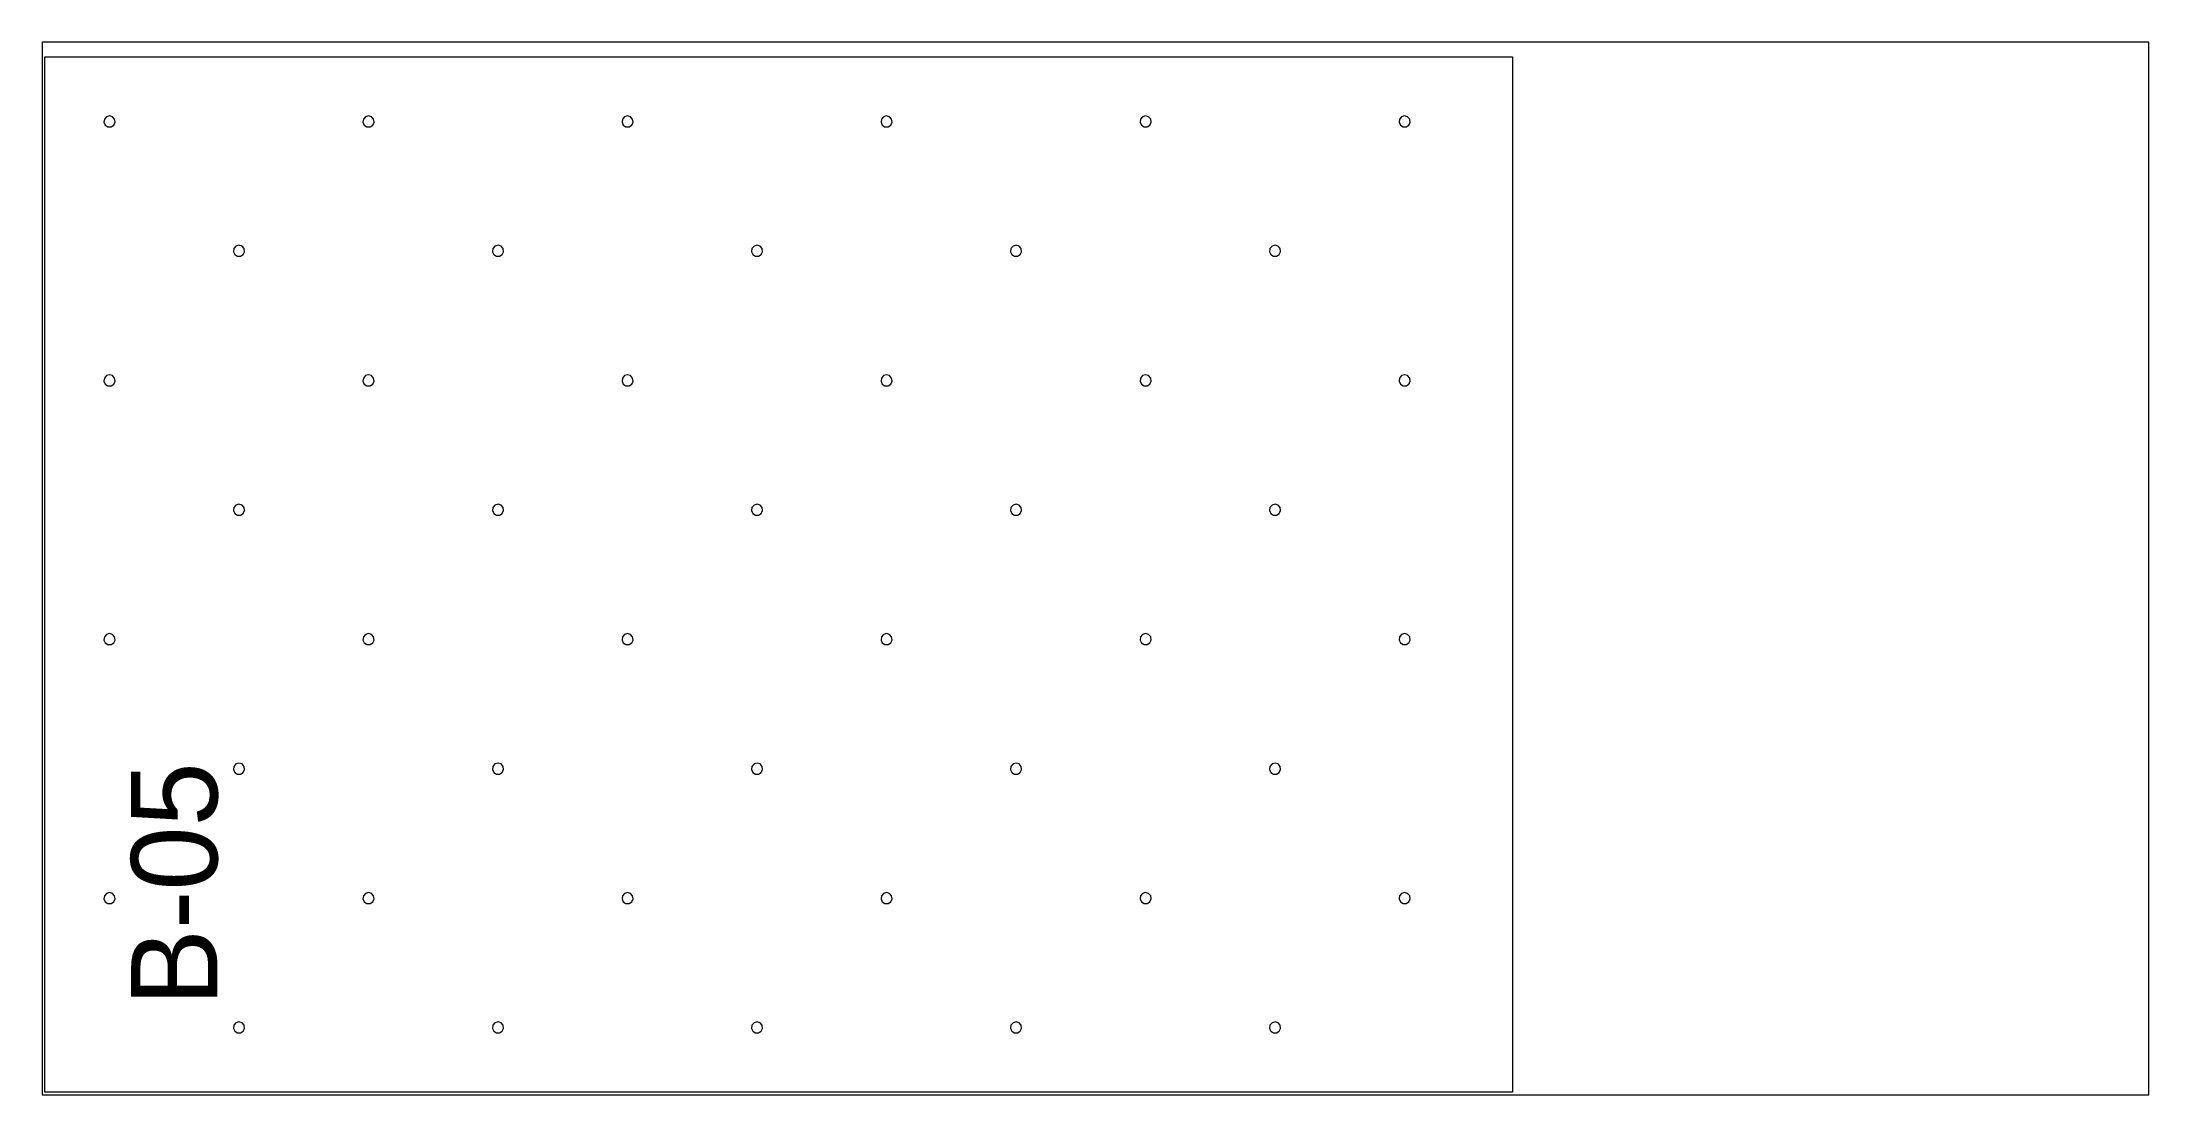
# Model space of a CAD drawing. Extents: x 0 to 287620, y 0 to 1220.
# Drawn here: x 144060 to 146500, y 0 to 1220 of the extents above; entities that cross this region are included whole.
import ezdxf

# ---------------------------------------------------------------- set-up
doc = ezdxf.new("R2010")
doc.units = 0
doc.header["$MEASUREMENT"] = 0
for name, color, linetype, lineweight in [('CUSTOM', 7, 'CONTINUOUS', 0), ('drilling', 7, 'CONTINUOUS', 0), ('FINAL', 7, 'CONTINUOUS', 0)]:
    doc.layers.add(name, color=color, linetype=linetype, lineweight=lineweight)

msp = doc.modelspace()

# ---------------------------------------------------------------- texts
at = {"layer": 'Final', "lineweight": 0}
msp.add_text('B-05', height=100, rotation=90, dxfattribs=at).set_placement((144263, 103))

# ---------------------------------------------------------------- linework, layer by layer
at = {"layer": 'CUSTOM', "lineweight": 0}
msp.add_lwpolyline([(144060, 0), (146500, 0), (146500, 1220), (144060, 1220)], close=True, dxfattribs=at)
at = {"layer": 'drilling', "lineweight": 0}
for points in [[(144138, 1134.5), (144134.5, 1133.5), (144132.1, 1130.7), (144131.6, 1127.1), (144133.1, 1123.7), (144136.2, 1121.8), (144139.8, 1121.8), (144142.9, 1123.7), (144144.4, 1127.1), (144143.9, 1130.7), (144141.5, 1133.5)], [(144438, 1134.5), (144434.5, 1133.5), (144432.1, 1130.7), (144431.6, 1127.1), (144433.1, 1123.7), (144436.2, 1121.8), (144439.8, 1121.8), (144442.9, 1123.7), (144444.4, 1127.1), (144443.9, 1130.7), (144441.5, 1133.5)], [(144738, 1134.5), (144734.5, 1133.5), (144732.1, 1130.7), (144731.6, 1127.1), (144733.1, 1123.7), (144736.2, 1121.8), (144739.8, 1121.8), (144742.9, 1123.7), (144744.4, 1127.1), (144743.9, 1130.7), (144741.5, 1133.5)], [(145038, 1134.5), (145034.5, 1133.5), (145032.1, 1130.7), (145031.6, 1127.1), (145033.1, 1123.7), (145036.2, 1121.8), (145039.8, 1121.8), (145042.9, 1123.7), (145044.4, 1127.1), (145043.9, 1130.7), (145041.5, 1133.5)], [(145338, 1134.5), (145334.5, 1133.5), (145332.1, 1130.7), (145331.6, 1127.1), (145333.1, 1123.7), (145336.2, 1121.8), (145339.8, 1121.8), (145342.9, 1123.7), (145344.4, 1127.1), (145343.9, 1130.7), (145341.5, 1133.5)], [(145638, 1134.5), (145634.5, 1133.5), (145632.1, 1130.7), (145631.6, 1127.1), (145633.1, 1123.7), (145636.2, 1121.8), (145639.8, 1121.8), (145642.9, 1123.7), (145644.4, 1127.1), (145643.9, 1130.7), (145641.5, 1133.5)], [(144288, 984.5), (144284.5, 983.5), (144282.1, 980.7), (144281.6, 977.1), (144283.1, 973.7), (144286.2, 971.8), (144289.8, 971.8), (144292.9, 973.7), (144294.4, 977.1), (144293.9, 980.7), (144291.5, 983.5)], [(144588, 984.5), (144584.5, 983.5), (144582.1, 980.7), (144581.6, 977.1), (144583.1, 973.7), (144586.2, 971.8), (144589.8, 971.8), (144592.9, 973.7), (144594.4, 977.1), (144593.9, 980.7), (144591.5, 983.5)], [(144888, 984.5), (144884.5, 983.5), (144882.1, 980.7), (144881.6, 977.1), (144883.1, 973.7), (144886.2, 971.8), (144889.8, 971.8), (144892.9, 973.7), (144894.4, 977.1), (144893.9, 980.7), (144891.5, 983.5)], [(145188, 984.5), (145184.5, 983.5), (145182.1, 980.7), (145181.6, 977.1), (145183.1, 973.7), (145186.2, 971.8), (145189.8, 971.8), (145192.9, 973.7), (145194.4, 977.1), (145193.9, 980.7), (145191.5, 983.5)], [(145488, 984.5), (145484.5, 983.5), (145482.1, 980.7), (145481.6, 977.1), (145483.1, 973.7), (145486.2, 971.8), (145489.8, 971.8), (145492.9, 973.7), (145494.4, 977.1), (145493.9, 980.7), (145491.5, 983.5)], [(144138, 834.5), (144134.5, 833.5), (144132.1, 830.7), (144131.6, 827.1), (144133.1, 823.7), (144136.2, 821.8), (144139.8, 821.8), (144142.9, 823.7), (144144.4, 827.1), (144143.9, 830.7), (144141.5, 833.5)], [(144438, 834.5), (144434.5, 833.5), (144432.1, 830.7), (144431.6, 827.1), (144433.1, 823.7), (144436.2, 821.8), (144439.8, 821.8), (144442.9, 823.7), (144444.4, 827.1), (144443.9, 830.7), (144441.5, 833.5)], [(144738, 834.5), (144734.5, 833.5), (144732.1, 830.7), (144731.6, 827.1), (144733.1, 823.7), (144736.2, 821.8), (144739.8, 821.8), (144742.9, 823.7), (144744.4, 827.1), (144743.9, 830.7), (144741.5, 833.5)], [(145038, 834.5), (145034.5, 833.5), (145032.1, 830.7), (145031.6, 827.1), (145033.1, 823.7), (145036.2, 821.8), (145039.8, 821.8), (145042.9, 823.7), (145044.4, 827.1), (145043.9, 830.7), (145041.5, 833.5)], [(145338, 834.5), (145334.5, 833.5), (145332.1, 830.7), (145331.6, 827.1), (145333.1, 823.7), (145336.2, 821.8), (145339.8, 821.8), (145342.9, 823.7), (145344.4, 827.1), (145343.9, 830.7), (145341.5, 833.5)], [(145638, 834.5), (145634.5, 833.5), (145632.1, 830.7), (145631.6, 827.1), (145633.1, 823.7), (145636.2, 821.8), (145639.8, 821.8), (145642.9, 823.7), (145644.4, 827.1), (145643.9, 830.7), (145641.5, 833.5)], [(144288, 684.5), (144284.5, 683.5), (144282.1, 680.7), (144281.6, 677.1), (144283.1, 673.7), (144286.2, 671.8), (144289.8, 671.8), (144292.9, 673.7), (144294.4, 677.1), (144293.9, 680.7), (144291.5, 683.5)], [(144588, 684.5), (144584.5, 683.5), (144582.1, 680.7), (144581.6, 677.1), (144583.1, 673.7), (144586.2, 671.8), (144589.8, 671.8), (144592.9, 673.7), (144594.4, 677.1), (144593.9, 680.7), (144591.5, 683.5)], [(144888, 684.5), (144884.5, 683.5), (144882.1, 680.7), (144881.6, 677.1), (144883.1, 673.7), (144886.2, 671.8), (144889.8, 671.8), (144892.9, 673.7), (144894.4, 677.1), (144893.9, 680.7), (144891.5, 683.5)], [(145188, 684.5), (145184.5, 683.5), (145182.1, 680.7), (145181.6, 677.1), (145183.1, 673.7), (145186.2, 671.8), (145189.8, 671.8), (145192.9, 673.7), (145194.4, 677.1), (145193.9, 680.7), (145191.5, 683.5)], [(145488, 684.5), (145484.5, 683.5), (145482.1, 680.7), (145481.6, 677.1), (145483.1, 673.7), (145486.2, 671.8), (145489.8, 671.8), (145492.9, 673.7), (145494.4, 677.1), (145493.9, 680.7), (145491.5, 683.5)], [(144138, 534.5), (144134.5, 533.5), (144132.1, 530.7), (144131.6, 527.1), (144133.1, 523.7), (144136.2, 521.8), (144139.8, 521.8), (144142.9, 523.7), (144144.4, 527.1), (144143.9, 530.7), (144141.5, 533.5)], [(144438, 534.5), (144434.5, 533.5), (144432.1, 530.7), (144431.6, 527.1), (144433.1, 523.7), (144436.2, 521.8), (144439.8, 521.8), (144442.9, 523.7), (144444.4, 527.1), (144443.9, 530.7), (144441.5, 533.5)], [(144738, 534.5), (144734.5, 533.5), (144732.1, 530.7), (144731.6, 527.1), (144733.1, 523.7), (144736.2, 521.8), (144739.8, 521.8), (144742.9, 523.7), (144744.4, 527.1), (144743.9, 530.7), (144741.5, 533.5)], [(145038, 534.5), (145034.5, 533.5), (145032.1, 530.7), (145031.6, 527.1), (145033.1, 523.7), (145036.2, 521.8), (145039.8, 521.8), (145042.9, 523.7), (145044.4, 527.1), (145043.9, 530.7), (145041.5, 533.5)], [(145338, 534.5), (145334.5, 533.5), (145332.1, 530.7), (145331.6, 527.1), (145333.1, 523.7), (145336.2, 521.8), (145339.8, 521.8), (145342.9, 523.7), (145344.4, 527.1), (145343.9, 530.7), (145341.5, 533.5)], [(145638, 534.5), (145634.5, 533.5), (145632.1, 530.7), (145631.6, 527.1), (145633.1, 523.7), (145636.2, 521.8), (145639.8, 521.8), (145642.9, 523.7), (145644.4, 527.1), (145643.9, 530.7), (145641.5, 533.5)], [(144288, 384.5), (144284.5, 383.5), (144282.1, 380.7), (144281.6, 377.1), (144283.1, 373.7), (144286.2, 371.8), (144289.8, 371.8), (144292.9, 373.7), (144294.4, 377.1), (144293.9, 380.7), (144291.5, 383.5)], [(144588, 384.5), (144584.5, 383.5), (144582.1, 380.7), (144581.6, 377.1), (144583.1, 373.7), (144586.2, 371.8), (144589.8, 371.8), (144592.9, 373.7), (144594.4, 377.1), (144593.9, 380.7), (144591.5, 383.5)], [(144888, 384.5), (144884.5, 383.5), (144882.1, 380.7), (144881.6, 377.1), (144883.1, 373.7), (144886.2, 371.8), (144889.8, 371.8), (144892.9, 373.7), (144894.4, 377.1), (144893.9, 380.7), (144891.5, 383.5)], [(145188, 384.5), (145184.5, 383.5), (145182.1, 380.7), (145181.6, 377.1), (145183.1, 373.7), (145186.2, 371.8), (145189.8, 371.8), (145192.9, 373.7), (145194.4, 377.1), (145193.9, 380.7), (145191.5, 383.5)], [(145488, 384.5), (145484.5, 383.5), (145482.1, 380.7), (145481.6, 377.1), (145483.1, 373.7), (145486.2, 371.8), (145489.8, 371.8), (145492.9, 373.7), (145494.4, 377.1), (145493.9, 380.7), (145491.5, 383.5)], [(144138, 234.5), (144134.5, 233.5), (144132.1, 230.7), (144131.6, 227.1), (144133.1, 223.7), (144136.2, 221.8), (144139.8, 221.8), (144142.9, 223.7), (144144.4, 227.1), (144143.9, 230.7), (144141.5, 233.5)], [(144438, 234.5), (144434.5, 233.5), (144432.1, 230.7), (144431.6, 227.1), (144433.1, 223.7), (144436.2, 221.8), (144439.8, 221.8), (144442.9, 223.7), (144444.4, 227.1), (144443.9, 230.7), (144441.5, 233.5)], [(144738, 234.5), (144734.5, 233.5), (144732.1, 230.7), (144731.6, 227.1), (144733.1, 223.7), (144736.2, 221.8), (144739.8, 221.8), (144742.9, 223.7), (144744.4, 227.1), (144743.9, 230.7), (144741.5, 233.5)], [(145038, 234.5), (145034.5, 233.5), (145032.1, 230.7), (145031.6, 227.1), (145033.1, 223.7), (145036.2, 221.8), (145039.8, 221.8), (145042.9, 223.7), (145044.4, 227.1), (145043.9, 230.7), (145041.5, 233.5)], [(145338, 234.5), (145334.5, 233.5), (145332.1, 230.7), (145331.6, 227.1), (145333.1, 223.7), (145336.2, 221.8), (145339.8, 221.8), (145342.9, 223.7), (145344.4, 227.1), (145343.9, 230.7), (145341.5, 233.5)], [(145638, 234.5), (145634.5, 233.5), (145632.1, 230.7), (145631.6, 227.1), (145633.1, 223.7), (145636.2, 221.8), (145639.8, 221.8), (145642.9, 223.7), (145644.4, 227.1), (145643.9, 230.7), (145641.5, 233.5)], [(144288, 84.5), (144284.5, 83.5), (144282.1, 80.7), (144281.6, 77.1), (144283.1, 73.7), (144286.2, 71.8), (144289.8, 71.8), (144292.9, 73.7), (144294.4, 77.1), (144293.9, 80.7), (144291.5, 83.5)], [(144588, 84.5), (144584.5, 83.5), (144582.1, 80.7), (144581.6, 77.1), (144583.1, 73.7), (144586.2, 71.8), (144589.8, 71.8), (144592.9, 73.7), (144594.4, 77.1), (144593.9, 80.7), (144591.5, 83.5)], [(144888, 84.5), (144884.5, 83.5), (144882.1, 80.7), (144881.6, 77.1), (144883.1, 73.7), (144886.2, 71.8), (144889.8, 71.8), (144892.9, 73.7), (144894.4, 77.1), (144893.9, 80.7), (144891.5, 83.5)], [(145188, 84.5), (145184.5, 83.5), (145182.1, 80.7), (145181.6, 77.1), (145183.1, 73.7), (145186.2, 71.8), (145189.8, 71.8), (145192.9, 73.7), (145194.4, 77.1), (145193.9, 80.7), (145191.5, 83.5)], [(145488, 84.5), (145484.5, 83.5), (145482.1, 80.7), (145481.6, 77.1), (145483.1, 73.7), (145486.2, 71.8), (145489.8, 71.8), (145492.9, 73.7), (145494.4, 77.1), (145493.9, 80.7), (145491.5, 83.5)]]:
    msp.add_lwpolyline(points, close=True, dxfattribs=at)
at = {"layer": 'Final', "lineweight": 0}
msp.add_lwpolyline([(144063, 3), (144063, 1203), (145763, 1203), (145763, 3)], close=True, dxfattribs=at)

msp.set_redraw_order([(e.dxf.handle, doc.entitydb.next_handle()) for e in msp.query("TEXT MTEXT ATTDEF DIMENSION ARC_DIMENSION")])  # texts and dimensions are drawn at this point

doc.saveas('drawing.dxf')
